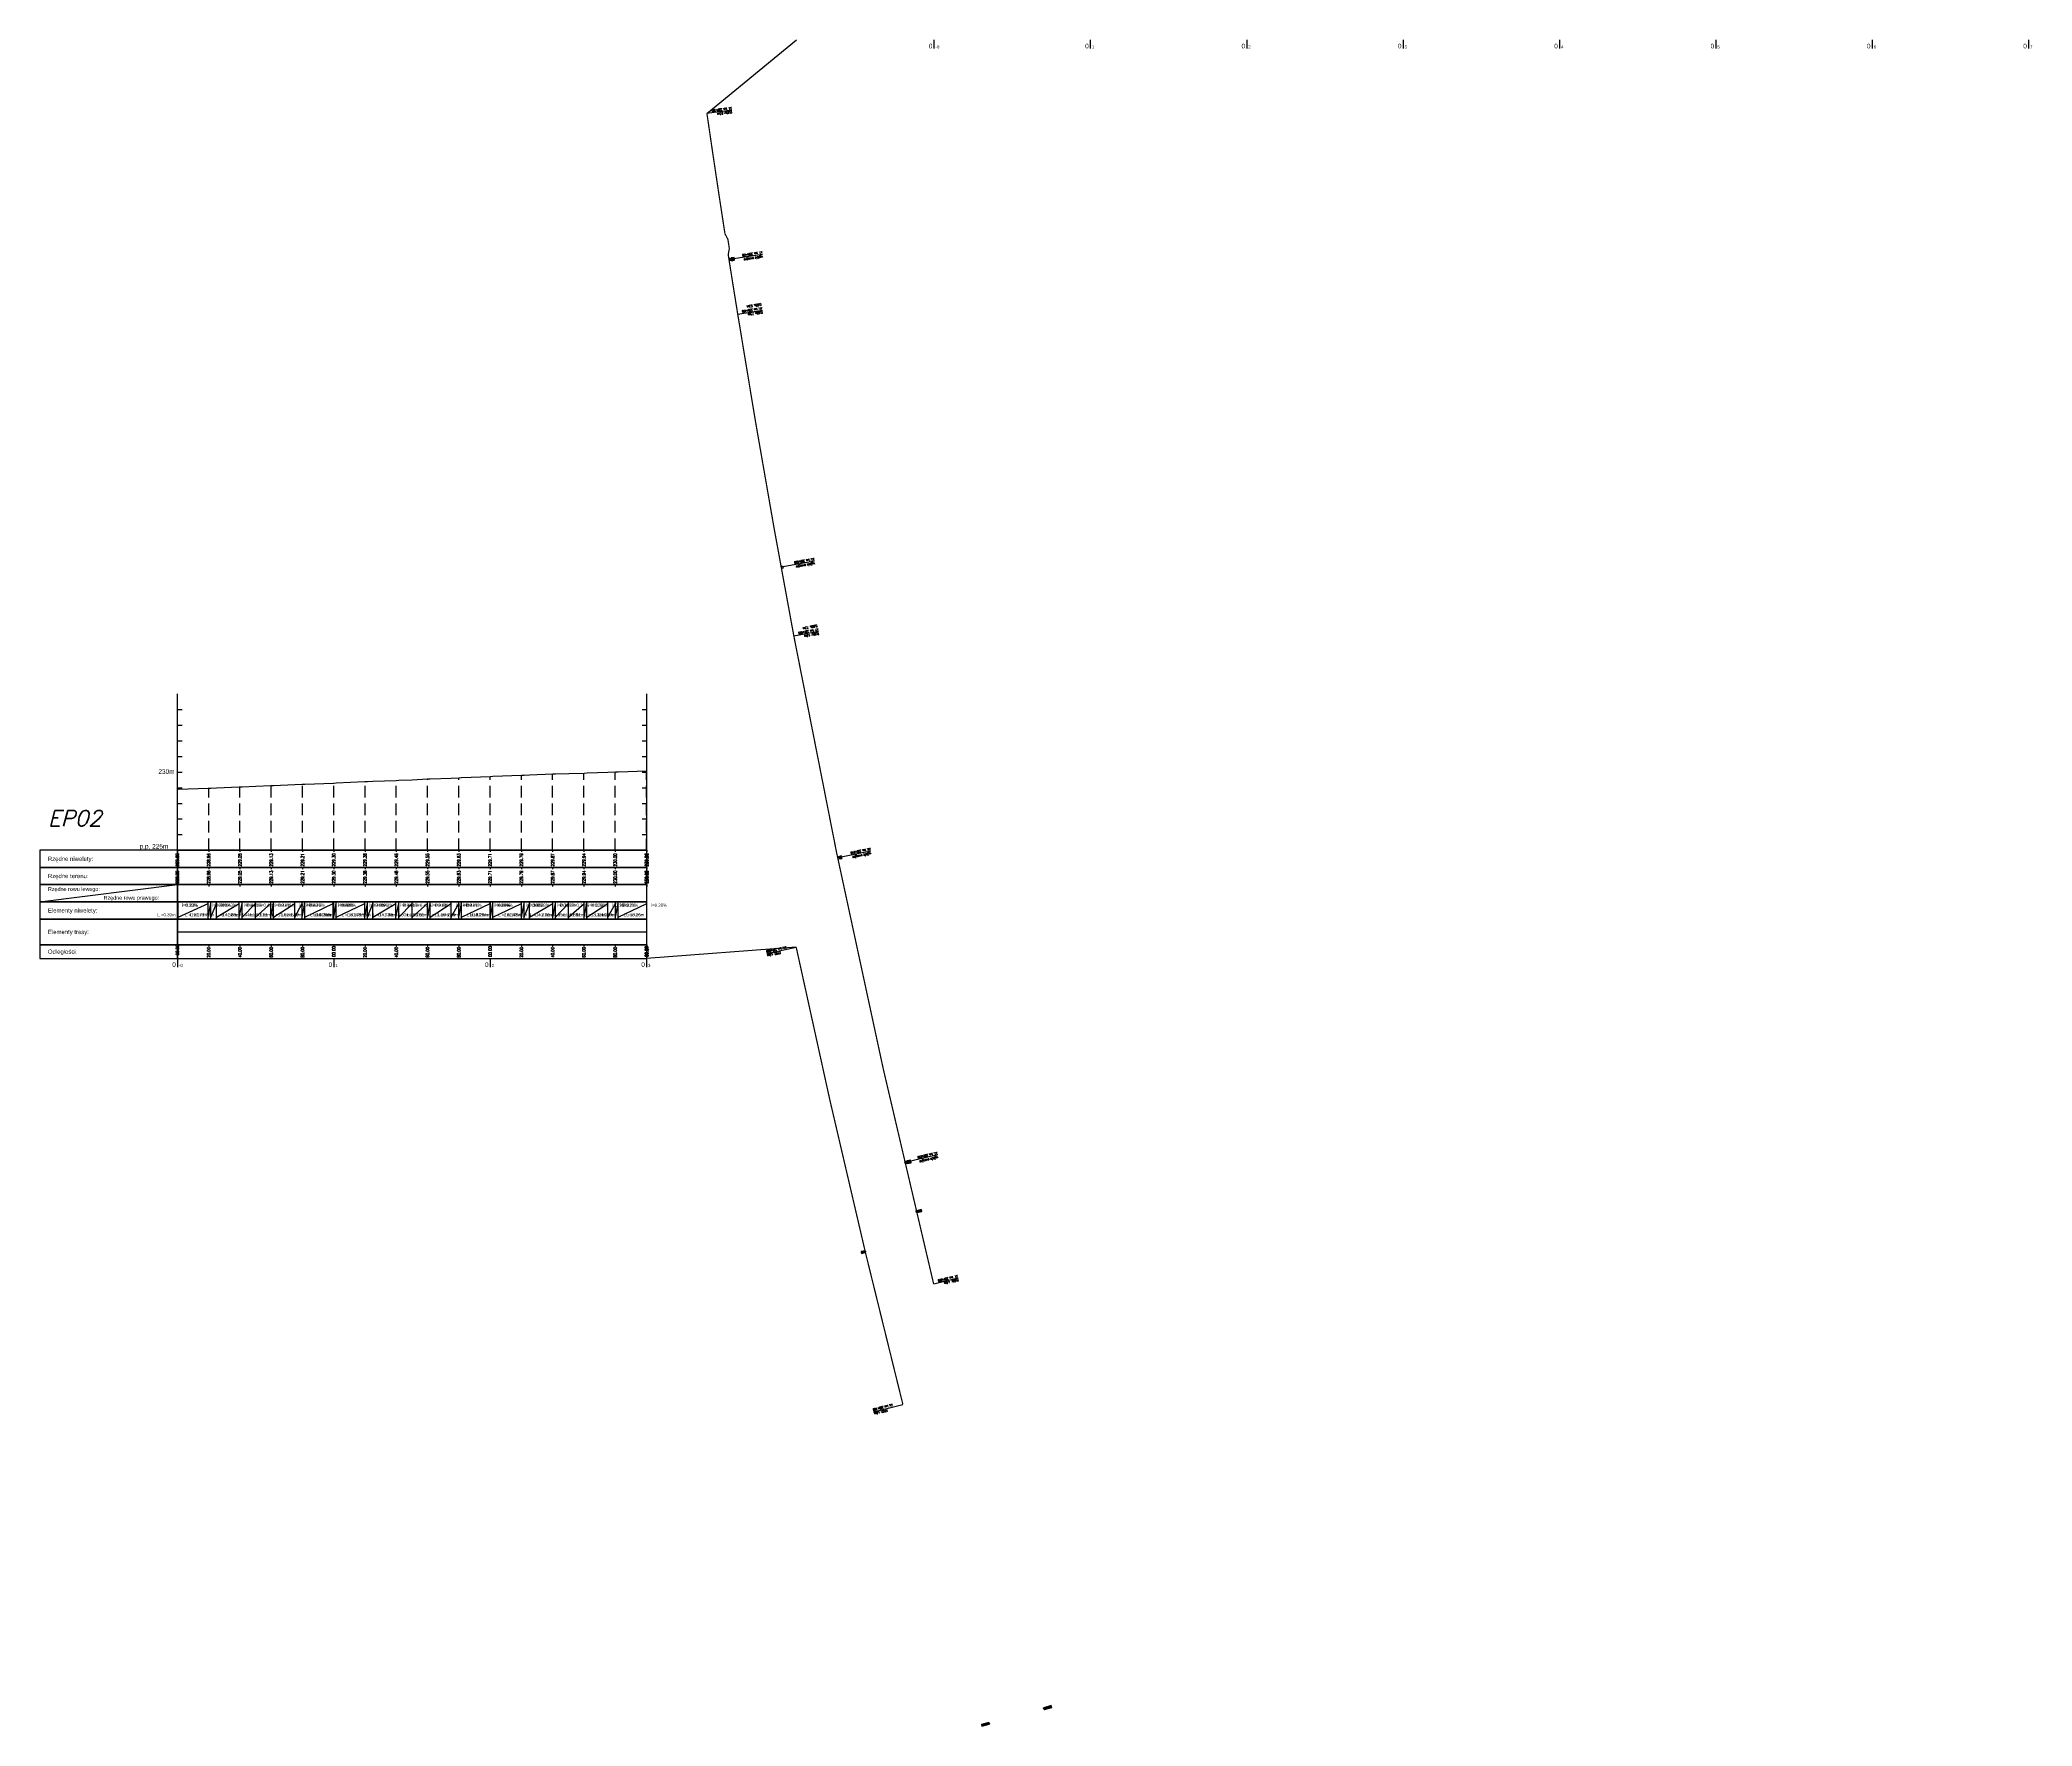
# Model space of a CAD drawing. Header units: metres. Extents: x 7399493 to 7407015, y 5696902 to 5712236.
# Drawn here: x 7402486 to 7403760, y 5708723 to 5709802 of the extents above; entities that cross this region are included whole.
import ezdxf

# ---------------------------------------------------------------- set-up
doc = ezdxf.new("R2010")
doc.units = ezdxf.units.M
doc.linetypes.add('DASHED', pattern=[0.75, 0.5, -0.25])
for name, color, linetype in [('Drzwi ewakuacyjne', 100, 'Continuous'), ('Drzwi ewakuacyjne_opis', 7, 'Continuous'), ('Ekran_akustyczny_4m', 100, 'Continuous'), ('Ekran_akustyczny_4m_opis', 7, 'Continuous'), ('Ekran_akustyczny_6.5m', 100, 'Continuous'), ('Ekran_akustyczny_6.5m_opis', 7, 'Continuous'), ('Ekran_akustyczny_7.5m_opis', 7, 'Continuous'), ('pomoc', 140, 'Continuous'), ('PR_0', 7, 'Continuous'), ('PR_istniejacy_teren', 7, 'Continuous'), ('Schody ewakuacyjne', 100, 'Continuous')]:
    doc.layers.add(name, color=color, linetype=linetype)
doc.styles.add('simplex 0.60', font='simplex.shx', dxfattribs={"width": 0.6})
doc.styles.add('simplex 0.80', font='simplex.shx', dxfattribs={"width": 0.8})
doc.styles.add('Standard poch.', font='simplex.shx', dxfattribs={"oblique": 15})

# ---------------------------------------------------------------- blocks, each defined once
blk = doc.blocks.new('Wyjście awaryjne')
at = {"layer": 'Drzwi ewakuacyjne'}
blk.add_lwpolyline([(0, 0), (-1.4, 0, 0.414214), (0, -1.4)], format="xyb", close=True, dxfattribs=at)
blk = doc.blocks.new('*U16')
at = {"layer": 'Schody ewakuacyjne', "ltscale": 0.8}
blk.add_lwpolyline([(-1, 0), (-1, -2.4), (-0.9, -2.4), (-0.9, 0)], close=True, dxfattribs=at)
at = {"layer": 'Schody ewakuacyjne'}
for points in [[(-0.8, -2.4), (-0.8, 0)], [(-0.8, 0), (0.8, 0)], [(-0.7, 0.3), (0.7, 0.3)], [(-0.7, 0), (-0.7, 0.3), (0.7, 0.3), (0.7, 0)], [(-0.7, -2.4), (-0.7, 0)], [(-0.8, -2.4), (0.8, -2.4)], [(-0.7, -0.3), (0.7, -0.3)], [(-0.7, -0.5), (0.7, -0.5)], [(-0.7, -0.8), (0.7, -0.8)], [(-0.7, -1.1), (0.7, -1.1)], [(-0.7, -1.4), (0.7, -1.4)], [(-0.7, -1.6), (0.7, -1.6)], [(-0.7, -1.9), (0.7, -1.9)], [(-0.7, -2.2), (0.7, -2.2)], [(-0.7, -2.4), (0.7, -2.4)], [(0.7, -2.4), (0.7, 0)], [(0.8, -2.4), (0.8, 0)]]:
    blk.add_lwpolyline(points, dxfattribs=at)
blk = doc.blocks.new('*U8')
at = {"layer": 'Schody ewakuacyjne', "ltscale": 0.8}
blk.add_lwpolyline([(-1, 0), (-1, -1.9), (-0.9, -1.9), (-0.9, 0)], close=True, dxfattribs=at)
at = {"layer": 'Schody ewakuacyjne'}
for points in [[(-0.8, -1.9), (-0.8, 0)], [(-0.8, 0), (0.8, 0)], [(-0.7, 0.3), (0.7, 0.3)], [(-0.7, 0), (-0.7, 0.3), (0.7, 0.3), (0.7, 0)], [(-0.7, -1.9), (-0.7, 0)], [(-0.8, -1.9), (0.8, -1.9)], [(-0.7, -0.3), (0.7, -0.3)], [(-0.7, -0.5), (0.7, -0.5)], [(-0.7, -0.8), (0.7, -0.8)], [(-0.7, -1.1), (0.7, -1.1)], [(-0.7, -1.4), (0.7, -1.4)], [(-0.7, -1.6), (0.7, -1.6)], [(-0.7, -1.9), (0.7, -1.9)], [(0.7, -1.9), (0.7, 0)], [(0.8, -1.9), (0.8, 0)]]:
    blk.add_lwpolyline(points, dxfattribs=at)
blk = doc.blocks.new('*U12')
at = {"layer": 'Schody ewakuacyjne', "ltscale": 0.8}
blk.add_lwpolyline([(-1, 0), (-1, -1.1), (-0.9, -1.1), (-0.9, 0)], close=True, dxfattribs=at)
at = {"layer": 'Schody ewakuacyjne'}
for points in [[(-0.8, -1.1), (-0.8, 0)], [(-0.8, 0), (0.8, 0)], [(-0.7, 0.3), (0.7, 0.3)], [(-0.7, 0), (-0.7, 0.3), (0.7, 0.3), (0.7, 0)], [(-0.7, -1.1), (-0.7, 0)], [(-0.8, -1.1), (0.8, -1.1)], [(-0.7, -0.3), (0.7, -0.3)], [(-0.7, -0.5), (0.7, -0.5)], [(-0.7, -0.8), (0.7, -0.8)], [(-0.7, -1.1), (0.7, -1.1)], [(0.7, -1.1), (0.7, 0)], [(0.8, -1.1), (0.8, 0)]]:
    blk.add_lwpolyline(points, dxfattribs=at)
blk = doc.blocks.new('*U21')
at = {"layer": 'Schody ewakuacyjne', "ltscale": 0.8}
blk.add_lwpolyline([(-0.7, 0), (-0.7, -2.4), (-0.6, -2.4), (-0.6, 0)], close=True, dxfattribs=at)
at = {"layer": 'Schody ewakuacyjne'}
for points in [[(-0.5, -2.4), (-0.5, 0)], [(-0.5, 0), (0.5, 0)], [(-0.4, 0.3), (0.4, 0.3)], [(-0.4, 0), (-0.4, 0.3), (0.4, 0.3), (0.4, 0)], [(-0.4, -2.4), (-0.4, 0)], [(-0.5, -2.4), (0.5, -2.4)], [(-0.4, -0.3), (0.4, -0.3)], [(-0.4, -0.5), (0.4, -0.5)], [(-0.4, -0.8), (0.4, -0.8)], [(-0.4, -1.1), (0.4, -1.1)], [(-0.4, -1.4), (0.4, -1.4)], [(-0.4, -1.6), (0.4, -1.6)], [(-0.4, -1.9), (0.4, -1.9)], [(-0.4, -2.2), (0.4, -2.2)], [(-0.4, -2.4), (0.4, -2.4)], [(0.4, -2.4), (0.4, 0)], [(0.5, -2.4), (0.5, 0)]]:
    blk.add_lwpolyline(points, dxfattribs=at)
blk = doc.blocks.new('*U23')
at = {"layer": 'Schody ewakuacyjne', "ltscale": 0.8}
blk.add_lwpolyline([(-0.7, 0), (-0.7, -3.2), (-0.6, -3.2), (-0.6, 0)], close=True, dxfattribs=at)
at = {"layer": 'Schody ewakuacyjne'}
for points in [[(-0.5, -3.2), (-0.5, 0)], [(-0.5, 0), (0.5, 0)], [(-0.4, 0.3), (0.4, 0.3)], [(-0.4, 0), (-0.4, 0.3), (0.4, 0.3), (0.4, 0)], [(-0.4, -3.2), (-0.4, 0)], [(-0.5, -3.2), (0.5, -3.2)], [(-0.4, -0.3), (0.4, -0.3)], [(-0.4, -0.5), (0.4, -0.5)], [(-0.4, -0.8), (0.4, -0.8)], [(-0.4, -1.1), (0.4, -1.1)], [(-0.4, -1.4), (0.4, -1.4)], [(-0.4, -1.6), (0.4, -1.6)], [(-0.4, -1.9), (0.4, -1.9)], [(-0.4, -2.2), (0.4, -2.2)], [(-0.4, -2.4), (0.4, -2.4)], [(-0.4, -2.7), (0.4, -2.7)], [(-0.4, -3), (0.4, -3)], [(-0.4, -3.2), (0.4, -3.2)], [(0.4, -3.2), (0.4, 0)], [(0.5, -3.2), (0.5, 0)]]:
    blk.add_lwpolyline(points, dxfattribs=at)
blk = doc.blocks.new('*U59')
at = {"layer": 'pomoc', "color": 1, "linetype": 'Continuous', "lineweight": -3}
for s, insert, char_height, attachment_point in [('0', (7404092.1, 5712255), 3, 9), ('-0', (7404094.1, 5712255), 2, 7), ('0', (7404192.1, 5712255), 3, 9), ('1', (7404194.1, 5712255), 2, 7), ('0', (7404292.1, 5712255), 3, 9), ('2', (7404294.1, 5712255), 2, 7), ('0', (7404392.1, 5712255), 3, 9), ('3', (7404394.1, 5712255), 2, 7), ('0', (7404492.1, 5712255), 3, 9), ('4', (7404494.1, 5712255), 2, 7), ('0', (7404592.1, 5712255), 3, 9), ('5', (7404594.1, 5712255), 2, 7), ('0', (7404692.1, 5712255), 3, 9), ('6', (7404694.1, 5712255), 2, 7), ('0', (7404792.1, 5712255), 3, 9), ('7', (7404794.1, 5712255), 2, 7)]:
    blk.add_mtext(s, dxfattribs=dict(at, insert=insert, char_height=char_height, attachment_point=attachment_point))
blk = doc.blocks.new('*U73')
at = {"layer": 'pomoc', "color": 7, "linetype": 'Continuous', "lineweight": -3}
for p, q in [((0, 0), (0, 100)), ((0, 90), (3, 90)), ((297.3, 90), (300.3, 90)), ((300.3, 0), (300.3, 100)), ((0, 80), (3, 80)), ((297.3, 80), (300.3, 80)), ((0, 70), (3, 70)), ((297.3, 70), (300.3, 70)), ((0, 60), (3, 60)), ((297.3, 60), (300.3, 60)), ((0, 50), (3, 50)), ((0, 40), (3, 40)), ((297.3, 50), (300.3, 50)), ((297.3, 40), (300.3, 40)), ((0, 30), (3, 30)), ((297.3, 30), (300.3, 30)), ((0, 20), (3, 20)), ((297.3, 20), (300.3, 20)), ((0, 10), (3, 10)), ((0, 0), (300.3, 0)), ((297.3, 10), (300.3, 10)), ((297.3, 0), (300.3, 0)), ((0, -11), (0, -12.1)), ((20, -11), (20, -12.1)), ((40, -11), (40, -12.1)), ((60, -11), (60, -12.1)), ((80, -11), (80, -12.1)), ((100, -11), (100, -12.1)), ((120, -11), (120, -12.1)), ((140, -11), (140, -12.1)), ((160, -11), (160, -12.1)), ((180, -11), (180, -12.1)), ((200, -11), (200, -12.1)), ((220, -11), (220, -12.1)), ((240, -11), (240, -12.1)), ((260, -11), (260, -12.1)), ((280, -11), (280, -12.1)), ((300, -11), (300, -12.1)), ((300.3, -11), (300.3, -12.1)), ((-88, -33), (0, -22)), ((0, -22), (0, -23.1)), ((20, -22), (20, -23.1)), ((40, -22), (40, -23.1)), ((60, -22), (60, -23.1)), ((80, -22), (80, -23.1)), ((100, -22), (100, -23.1)), ((120, -22), (120, -23.1)), ((140, -22), (140, -23.1)), ((160, -22), (160, -23.1)), ((180, -22), (180, -23.1)), ((200, -22), (200, -23.1)), ((220, -22), (220, -23.1)), ((240, -22), (240, -23.1)), ((260, -22), (260, -23.1)), ((280, -22), (280, -23.1)), ((300, -22), (300, -23.1)), ((300.3, -22), (300.3, -23.1)), ((0, -60.5), (0, -61.6)), ((20, -60.5), (20, -61.6)), ((40, -60.5), (40, -61.6)), ((60, -60.5), (60, -61.6)), ((80, -60.5), (80, -61.6)), ((100, -60.5), (100, -61.6)), ((120, -60.5), (120, -61.6)), ((140, -60.5), (140, -61.6)), ((160, -60.5), (160, -61.6)), ((180, -60.5), (180, -61.6)), ((200, -60.5), (200, -61.6)), ((220, -60.5), (220, -61.6)), ((240, -60.5), (240, -61.6)), ((260, -60.5), (260, -61.6)), ((280, -60.5), (280, -61.6)), ((300, -60.5), (300, -61.6)), ((300.3, -60.5), (300.3, -61.6)), ((0, -69.3), (0, -74.8)), ((100, -69.3), (100, -74.8)), ((200, -69.3), (200, -74.8)), ((300, -69.3), (300, -74.8))]:
    blk.add_line(p, q, dxfattribs=at)
at = {"layer": 'pomoc', "color": 7, "linetype": 'DASHED', "lineweight": -3, "ltscale": 15}
for p, q in [((0, 0), (0, 38.9)), ((20, 0), (20, 39.6)), ((40, 0), (40, 40.5)), ((60, 0), (60, 41.3)), ((80, 0), (80, 42.1)), ((100, 0), (100, 43)), ((120, 0), (120, 43.8)), ((140, 0), (140, 44.6)), ((160, 0), (160, 45.5)), ((180, 0), (180, 46.3)), ((200, 0), (200, 47.1)), ((220, 0), (220, 47.9)), ((240, 0), (240, 48.7)), ((260, 0), (260, 49.4)), ((280, 0), (280, 50)), ((300, 0), (300, 50.6)), ((300.3, 0), (300.3, 50.6))]:
    blk.add_line(p, q, dxfattribs=at)
at = {"layer": 'pomoc', "color": 1, "linetype": 'Continuous', "lineweight": -3}
for p, q in [((0, 0), (0, -1.1)), ((20, 0), (20, -1.1)), ((40, 0), (40, -1.1)), ((60, 0), (60, -1.1)), ((80, 0), (80, -1.1)), ((100, 0), (100, -1.1)), ((120, 0), (120, -1.1)), ((140, 0), (140, -1.1)), ((160, 0), (160, -1.1)), ((180, 0), (180, -1.1)), ((200, 0), (200, -1.1)), ((220, 0), (220, -1.1)), ((240, 0), (240, -1.1)), ((260, 0), (260, -1.1)), ((280, 0), (280, -1.1)), ((300, 0), (300, -1.1)), ((300.3, 0), (300.3, -1.1)), ((0, -22), (0, -23.1)), ((20, -22), (20, -23.1)), ((40, -22), (40, -23.1)), ((60, -22), (60, -23.1)), ((80, -22), (80, -23.1)), ((100, -22), (100, -23.1)), ((120, -22), (120, -23.1)), ((140, -22), (140, -23.1)), ((160, -22), (160, -23.1)), ((180, -22), (180, -23.1)), ((200, -22), (200, -23.1)), ((220, -22), (220, -23.1)), ((240, -22), (240, -23.1)), ((260, -22), (260, -23.1)), ((280, -22), (280, -23.1)), ((300, -22), (300, -23.1)), ((300.3, -22), (300.3, -23.1)), ((0, -44), (0, -33)), ((0, -42.9), (0.4, -34.1)), ((0.4, -44), (0.4, -33)), ((0.4, -42.9), (19.6, -34.1)), ((19.6, -44), (19.6, -33)), ((19.6, -42.9), (21.3, -34.1)), ((21.3, -44), (21.3, -33)), ((21.3, -42.9), (25, -34.1)), ((25, -44), (25, -33)), ((25, -42.9), (39.6, -34.1)), ((39.6, -44), (39.6, -33)), ((39.6, -42.9), (41.4, -34.1)), ((41.4, -44), (41.4, -33)), ((41.4, -42.9), (50, -34.1)), ((50, -44), (50, -33)), ((50, -42.9), (59.7, -34.1)), ((59.7, -44), (59.7, -33)), ((59.7, -42.9), (61.5, -34.1)), ((61.5, -44), (61.5, -33)), ((61.5, -42.9), (75.1, -34.1)), ((75.1, -44), (75.1, -33)), ((75.1, -42.9), (79.7, -34.1)), ((79.7, -44), (79.7, -33)), ((79.7, -42.9), (81.5, -34.1)), ((81.5, -44), (81.5, -33)), ((81.5, -42.9), (99.7, -34.1)), ((99.7, -44), (99.7, -33)), ((99.7, -42.9), (100.1, -34.1)), ((100.1, -44), (100.1, -33)), ((100.1, -42.9), (101.5, -34.1)), ((101.5, -44), (101.5, -33)), ((101.5, -42.9), (119.8, -34.1)), ((119.8, -44), (119.8, -33)), ((119.8, -42.9), (121.6, -34.1)), ((121.6, -44), (121.6, -33)), ((121.6, -42.9), (125.1, -34.1)), ((125.1, -44), (125.1, -33)), ((125.1, -42.9), (139.8, -34.1)), ((139.8, -44), (139.8, -33)), ((139.8, -42.9), (141.6, -34.1)), ((141.6, -44), (141.6, -33)), ((141.6, -42.9), (150.1, -34.1)), ((150.1, -44), (150.1, -33)), ((150.1, -42.9), (159.9, -34.1)), ((159.9, -44), (159.9, -33)), ((159.9, -42.9), (161.7, -34.1)), ((161.7, -44), (161.7, -33)), ((161.7, -42.9), (175.2, -34.1)), ((175.2, -44), (175.2, -33)), ((175.2, -42.9), (179.9, -34.1)), ((179.9, -44), (179.9, -33)), ((179.9, -42.9), (181.7, -34.1)), ((181.7, -44), (181.7, -33)), ((181.7, -42.9), (200, -34.1)), ((200, -44), (200, -33)), ((200, -42.9), (200.2, -34.1)), ((200.2, -44), (200.2, -33)), ((200.2, -42.9), (201.7, -34.1)), ((201.7, -44), (201.7, -33)), ((201.7, -42.9), (220, -34.1)), ((220, -44), (220, -33)), ((220, -42.9), (221.8, -34.1)), ((221.8, -44), (221.8, -33)), ((221.8, -42.9), (225.2, -34.1)), ((225.2, -44), (225.2, -33)), ((225.2, -42.9), (240.1, -34.1)), ((240.1, -44), (240.1, -33)), ((240.1, -42.9), (241.9, -34.1)), ((241.9, -44), (241.9, -33)), ((241.9, -42.9), (250.2, -34.1)), ((250.2, -44), (250.2, -33)), ((250.2, -42.9), (260.1, -34.1)), ((260.1, -44), (260.1, -33)), ((260.1, -42.9), (261.9, -34.1)), ((261.9, -44), (261.9, -33)), ((261.9, -42.9), (275.3, -34.1)), ((275.3, -44), (275.3, -33)), ((275.3, -42.9), (280.2, -34.1)), ((280.2, -44), (280.2, -33)), ((280.2, -42.9), (282, -34.1)), ((282, -44), (282, -33)), ((282, -42.9), (300.2, -34.1)), ((300.2, -44), (300.2, -33)), ((300.2, -42.9), (300.3, -34.1)), ((0, -60.5), (0, -44)), ((0, -52.2), (0, -52.2)), ((0, -52.2), (300.3, -52.2))]:
    blk.add_line(p, q, dxfattribs=at)
at = {"layer": 'pomoc', "color": 7, "linetype": 'Continuous', "lineweight": -3}
for points in [[(0, -11), (0, 0), (-88, 0), (-88, -11)], [(0, -11), (300.3, -11), (300.3, 0), (0, 0)], [(0, -22), (0, -11), (-88, -11), (-88, -22)], [(0, -22), (300.3, -22), (300.3, -11), (0, -11)], [(0, -33), (0, -22), (-88, -22), (-88, -33)], [(0, -33), (0, -22), (-88, -22), (-88, -33)], [(0, -33), (300.3, -33), (300.3, -22), (0, -22)], [(0, -33), (300.3, -33), (300.3, -22), (0, -22)], [(0, -44), (0, -33), (-88, -33), (-88, -44)], [(0, -44), (300.3, -44), (300.3, -33), (0, -33)], [(0, -60.5), (0, -44), (-88, -44), (-88, -60.5)], [(0, -60.5), (300.3, -60.5), (300.3, -44), (0, -44)], [(0, -69.3), (0, -60.5), (-88, -60.5), (-88, -69.3)], [(0, -69.3), (300.3, -69.3), (300.3, -60.5), (0, -60.5)]]:
    blk.add_3dface(points, dxfattribs=at)
at = {"layer": 'pomoc', "color": 2, "linetype": 'Continuous', "lineweight": -3, "char_height": 3}
for s, insert, attachment_point in [('230m', (-1.8, 50.3), 6), ('p.p. 225m', (-15, 4), 2)]:
    blk.add_mtext(s, dxfattribs=dict(at, insert=insert, attachment_point=attachment_point))
at = {"layer": 'pomoc', "color": 7, "linetype": 'Continuous', "lineweight": -3, "attachment_point": 4}
for s, insert, char_height in [('Rzędne niwelety:', (-82.8, -5.9), 2.75), ('Rzędne rowu lewego:', (-82.8, -25.2), 2.5), ('Rzędne terenu:', (-82.8, -16.9), 2.75), ('Elementy niwelety:', (-82.8, -38.9), 2.75), ('Elementy trasy:', (-82.8, -52.7), 2.75), ('Odległości:', (-82.8, -65.3), 2.75)]:
    blk.add_mtext(s, dxfattribs=dict(at, insert=insert, char_height=char_height))
at = {"layer": 'pomoc', "color": 1, "linetype": 'Continuous', "lineweight": -3, "insert": (-47.2, -30.8), "char_height": 2.5, "attachment_point": 4}
blk.add_mtext('Rzędne rowu prawego:', dxfattribs=at)
blk = doc.blocks.new('*U72')
at = {"layer": 'PR_istniejacy_teren', "color": 7, "linetype": 'Continuous', "lineweight": -3, "ltscale": 4}
for p, q in [((7404088.6, 5712147), (7404107.8, 5712147.7)), ((7404107.8, 5712147.7), (7404109.5, 5712147.7)), ((7404109.5, 5712147.7), (7404113.2, 5712147.9)), ((7404113.2, 5712147.9), (7404127.8, 5712148.5)), ((7404127.8, 5712148.5), (7404129.6, 5712148.6)), ((7404129.6, 5712148.6), (7404138.3, 5712148.9)), ((7404138.3, 5712148.9), (7404147.9, 5712149.4)), ((7404147.9, 5712149.4), (7404149.7, 5712149.4)), ((7404149.7, 5712149.4), (7404163.3, 5712150)), ((7404163.3, 5712150), (7404167.9, 5712150.2)), ((7404167.9, 5712150.2), (7404169.7, 5712150.3)), ((7404169.7, 5712150.3), (7404188, 5712151)), ((7404188, 5712151), (7404188.3, 5712151)), ((7404188.3, 5712151), (7404189.7, 5712151.1)), ((7404189.7, 5712151.1), (7404208, 5712151.9)), ((7404208, 5712151.9), (7404209.8, 5712151.9)), ((7404209.8, 5712151.9), (7404213.3, 5712152.1)), ((7404213.3, 5712152.1), (7404228.1, 5712152.7)), ((7404228.1, 5712152.7), (7404229.9, 5712152.8)), ((7404229.9, 5712152.8), (7404238.4, 5712153.1)), ((7404238.4, 5712153.1), (7404248.1, 5712153.6)), ((7404248.1, 5712153.6), (7404249.9, 5712153.6)), ((7404249.9, 5712153.6), (7404263.4, 5712154.2)), ((7404263.4, 5712154.2), (7404268.2, 5712154.4)), ((7404268.2, 5712154.4), (7404269.9, 5712154.5)), ((7404269.9, 5712154.5), (7404288.2, 5712155.2)), ((7404288.2, 5712155.2), (7404288.4, 5712155.2)), ((7404288.4, 5712155.2), (7404289.9, 5712155.3)), ((7404289.9, 5712155.3), (7404308.3, 5712156)), ((7404308.3, 5712156), (7404310, 5712156.1)), ((7404310, 5712156.1), (7404313.4, 5712156.2)), ((7404313.4, 5712156.2), (7404328.3, 5712156.8)), ((7404328.3, 5712156.8), (7404330.1, 5712156.8)), ((7404330.1, 5712156.8), (7404338.5, 5712157.1)), ((7404338.5, 5712157.1), (7404348.3, 5712157.4)), ((7404348.3, 5712157.4), (7404350.2, 5712157.5)), ((7404350.2, 5712157.5), (7404363.5, 5712157.9)), ((7404363.5, 5712157.9), (7404368.4, 5712158.1)), ((7404368.4, 5712158.1), (7404370.2, 5712158.1)), ((7404370.2, 5712158.1), (7404388.4, 5712158.7)), ((7404388.4, 5712158.7), (7404388.5, 5712158.7)), ((7404088.2, 5712147), (7404088.6, 5712147))]:
    blk.add_line(p, q, dxfattribs=at)
blk = doc.blocks.new('*U71')
at = {"layer": 'pomoc', "color": 1, "linetype": 'Continuous', "lineweight": -3, "char_height": 2, "attachment_point": 6, "rotation": 90, "style": 'simplex 0.80'}
for s, insert in [('228.89', (7404088.2, 5712106)), ('228.96', (7404108.2, 5712106)), ('229.05', (7404128.2, 5712106)), ('229.13', (7404148.2, 5712106)), ('229.21', (7404168.2, 5712106)), ('229.30', (7404188.2, 5712106)), ('229.38', (7404208.2, 5712106)), ('229.46', (7404228.2, 5712106)), ('229.55', (7404248.2, 5712106)), ('229.63', (7404268.2, 5712106)), ('229.71', (7404288.2, 5712106)), ('229.79', (7404308.2, 5712106)), ('229.87', (7404328.2, 5712106)), ('229.94', (7404348.2, 5712106)), ('230.00', (7404368.2, 5712106)), ('230.06', (7404388.2, 5712106)), ('230.06', (7404388.5, 5712106))]:
    blk.add_mtext(s, dxfattribs=dict(at, insert=insert))
blk = doc.blocks.new('*U70')
at = {"layer": 'pomoc', "color": 1, "linetype": 'Continuous', "lineweight": -3, "char_height": 2, "attachment_point": 6, "rotation": 90, "style": 'simplex 0.80'}
for s, insert in [('228.89', (7404088.2, 5712095)), ('228.96', (7404108.2, 5712095)), ('229.05', (7404128.2, 5712095)), ('229.13', (7404148.2, 5712095)), ('229.21', (7404168.2, 5712095)), ('229.30', (7404188.2, 5712095)), ('229.38', (7404208.2, 5712095)), ('229.46', (7404228.2, 5712095)), ('229.55', (7404248.2, 5712095)), ('229.63', (7404268.2, 5712095)), ('229.71', (7404288.2, 5712095)), ('229.79', (7404308.2, 5712095)), ('229.87', (7404328.2, 5712095)), ('229.94', (7404348.2, 5712095)), ('230.00', (7404368.2, 5712095)), ('230.06', (7404388.2, 5712095)), ('230.06', (7404388.5, 5712095))]:
    blk.add_mtext(s, dxfattribs=dict(at, insert=insert))
blk = doc.blocks.new('*U69')
at = {"layer": 'PR_0', "color": 1, "linetype": 'Continuous', "lineweight": -3, "char_height": 2}
for s, insert, attachment_point in [('i=0.33%', (7404091, 5712071.8), 7), ('i=0.33%', (7404091.4, 5712071.8), 7), ('i=0.40%', (7404110.5, 5712071.8), 7), ('i=0.40%', (7404112.3, 5712071.8), 7), ('i=0.43%', (7404116, 5712071.8), 7), ('i=0.41%', (7404130.6, 5712071.8), 7), ('i=0.41%', (7404132.4, 5712071.8), 7), ('i=0.43%', (7404141, 5712071.8), 7), ('i=0.41%', (7404150.6, 5712071.8), 7), ('i=0.41%', (7404152.4, 5712071.8), 7), ('i=0.44%', (7404166, 5712071.8), 7), ('i=0.42%', (7404170.7, 5712071.8), 7), ('i=0.42%', (7404172.5, 5712071.8), 7), ('i=0.40%', (7404190.7, 5712071.8), 7), ('i=0.42%', (7404191.1, 5712071.8), 7), ('i=0.42%', (7404192.5, 5712071.8), 7), ('i=0.40%', (7404210.8, 5712071.8), 7), ('i=0.40%', (7404212.5, 5712071.8), 7), ('i=0.43%', (7404216.1, 5712071.8), 7), ('i=0.41%', (7404230.8, 5712071.8), 7), ('i=0.41%', (7404232.6, 5712071.8), 7), ('i=0.43%', (7404241.1, 5712071.8), 7), ('i=0.41%', (7404250.9, 5712071.8), 7), ('i=0.41%', (7404252.7, 5712071.8), 7), ('i=0.44%', (7404266.1, 5712071.8), 7), ('i=0.41%', (7404270.9, 5712071.8), 7), ('i=0.41%', (7404272.7, 5712071.8), 7), ('i=0.38%', (7404291, 5712071.8), 7), ('i=0.40%', (7404291.2, 5712071.8), 7), ('i=0.40%', (7404292.7, 5712071.8), 7), ('i=0.36%', (7404311, 5712071.8), 7), ('i=0.36%', (7404312.8, 5712071.8), 7), ('i=0.38%', (7404316.2, 5712071.8), 7), ('i=0.32%', (7404331, 5712071.8), 7), ('i=0.32%', (7404332.8, 5712071.8), 7), ('i=0.34%', (7404341.2, 5712071.8), 7), ('i=0.32%', (7404351.1, 5712071.8), 7), ('i=0.32%', (7404352.9, 5712071.8), 7), ('i=0.35%', (7404366.2, 5712071.8), 7), ('i=0.31%', (7404371.1, 5712071.8), 7), ('i=0.31%', (7404372.9, 5712071.8), 7), ('i=0.28%', (7404391.2, 5712071.8), 7), ('L =0.39m', (7404087, 5712065.7), 9), ('L =19.17m', (7404106.2, 5712065.7), 9), ('L =1.77m', (7404107.9, 5712065.7), 9), ('L =3.70m', (7404111.6, 5712065.7), 9), ('L =14.58m', (7404126.2, 5712065.7), 9), ('L =1.80m', (7404128, 5712065.7), 9), ('L =8.64m', (7404136.6, 5712065.7), 9), ('L =9.61m', (7404146.3, 5712065.7), 9), ('L =1.81m', (7404148.1, 5712065.7), 9), ('L =13.61m', (7404161.7, 5712065.7), 9), ('L =4.63m', (7404166.3, 5712065.7), 9), ('L =1.79m', (7404168.1, 5712065.7), 9), ('L =18.26m', (7404186.3, 5712065.7), 9), ('L =0.35m', (7404186.7, 5712065.7), 9), ('L =1.40m', (7404188.1, 5712065.7), 9), ('L =18.30m', (7404206.4, 5712065.7), 9), ('L =1.77m', (7404208.2, 5712065.7), 9), ('L =3.55m', (7404211.7, 5712065.7), 9), ('L =14.73m', (7404226.4, 5712065.7), 9), ('L =1.80m', (7404228.2, 5712065.7), 9), ('L =8.50m', (7404236.7, 5712065.7), 9), ('L =9.75m', (7404246.5, 5712065.7), 9), ('L =1.81m', (7404248.3, 5712065.7), 9), ('L =13.46m', (7404261.8, 5712065.7), 9), ('L =4.77m', (7404266.5, 5712065.7), 9), ('L =1.79m', (7404268.3, 5712065.7), 9), ('L =18.26m', (7404286.6, 5712065.7), 9), ('L =0.20m', (7404286.8, 5712065.7), 9), ('L =1.54m', (7404288.3, 5712065.7), 9), ('L =18.30m', (7404306.6, 5712065.7), 9), ('L =1.77m', (7404308.4, 5712065.7), 9), ('L =3.41m', (7404311.8, 5712065.7), 9), ('L =14.87m', (7404326.7, 5712065.7), 9), ('L =1.80m', (7404328.5, 5712065.7), 9), ('L =8.35m', (7404336.8, 5712065.7), 9), ('L =9.89m', (7404346.7, 5712065.7), 9), ('L =1.81m', (7404348.5, 5712065.7), 9), ('L =13.32m', (7404361.8, 5712065.7), 9), ('L =4.92m', (7404366.8, 5712065.7), 9), ('L =1.79m', (7404368.6, 5712065.7), 9), ('L =18.26m', (7404386.8, 5712065.7), 9), ('L =0.06m', (7404386.9, 5712065.7), 9)]:
    blk.add_mtext(s, dxfattribs=dict(at, insert=insert, attachment_point=attachment_point))
blk = doc.blocks.new('*U68')
at = {"layer": 'pomoc', "color": 1, "linetype": 'Continuous', "lineweight": -3, "char_height": 2, "attachment_point": 5, "rotation": 90, "style": 'simplex 0.80'}
for s, insert in [('-00.00', (7404088.2, 5712043.2)), ('20.00', (7404108.2, 5712042.7)), ('40.00', (7404128.2, 5712042.7)), ('60.00', (7404148.2, 5712042.7)), ('80.00', (7404168.2, 5712042.7)), ('00.00', (7404188.2, 5712043.2)), ('20.00', (7404208.2, 5712042.7)), ('40.00', (7404228.2, 5712042.7)), ('60.00', (7404248.2, 5712042.7)), ('80.00', (7404268.2, 5712042.7)), ('00.00', (7404288.2, 5712043.2)), ('20.00', (7404308.2, 5712042.7)), ('40.00', (7404328.2, 5712042.7)), ('60.00', (7404348.2, 5712042.7)), ('80.00', (7404368.2, 5712042.7)), ('00.00', (7404388.2, 5712043.2)), ('00.27', (7404388.5, 5712043.2))]:
    blk.add_mtext(s, dxfattribs=dict(at, insert=insert))
blk = doc.blocks.new('*U67')
at = {"layer": 'pomoc', "color": 1, "linetype": 'Continuous', "lineweight": -3}
for s, insert, char_height, attachment_point in [('0', (7404087.2, 5712033.3), 3, 9), ('-0', (7404089.2, 5712033.3), 2, 7), ('0', (7404187.2, 5712033.3), 3, 9), ('1', (7404189.2, 5712033.3), 2, 7), ('0', (7404287.2, 5712033.3), 3, 9), ('2', (7404289.2, 5712033.3), 2, 7), ('0', (7404387.2, 5712033.3), 3, 9), ('3', (7404389.2, 5712033.3), 2, 7)]:
    blk.add_mtext(s, dxfattribs=dict(at, insert=insert, char_height=char_height, attachment_point=attachment_point))
blk = doc.blocks.new('*U22')
at = {"layer": 'Schody ewakuacyjne', "ltscale": 0.8}
blk.add_lwpolyline([(-0.7, 0), (-0.7, -4.9), (-0.6, -4.9), (-0.6, 0)], close=True, dxfattribs=at)
at = {"layer": 'Schody ewakuacyjne'}
for points in [[(-0.5, -4.9), (-0.5, 0)], [(-0.5, 0), (0.5, 0)], [(-0.4, 0.3), (0.4, 0.3)], [(-0.4, 0), (-0.4, 0.3), (0.4, 0.3), (0.4, 0)], [(-0.4, -4.9), (-0.4, 0)], [(-0.5, -4.9), (0.5, -4.9)], [(-0.4, -0.3), (0.4, -0.3)], [(-0.4, -0.5), (0.4, -0.5)], [(-0.4, -0.8), (0.4, -0.8)], [(-0.4, -1.1), (0.4, -1.1)], [(-0.4, -1.4), (0.4, -1.4)], [(-0.4, -1.6), (0.4, -1.6)], [(-0.4, -1.9), (0.4, -1.9)], [(-0.4, -2.2), (0.4, -2.2)], [(-0.4, -2.4), (0.4, -2.4)], [(-0.4, -2.7), (0.4, -2.7)], [(-0.4, -3), (0.4, -3)], [(-0.4, -3.2), (0.4, -3.2)], [(-0.4, -3.5), (0.4, -3.5)], [(-0.4, -3.8), (0.4, -3.8)], [(-0.4, -4.1), (0.4, -4.1)], [(-0.4, -4.3), (0.4, -4.3)], [(-0.4, -4.6), (0.4, -4.6)], [(-0.4, -4.9), (0.4, -4.9)], [(0.4, -4.9), (0.4, 0)], [(0.5, -4.9), (0.5, 0)]]:
    blk.add_lwpolyline(points, dxfattribs=at)

msp = doc.modelspace()

# ---------------------------------------------------------------- linework, layer by layer
at = {"layer": 'Drzwi ewakuacyjne'}
for points in [[(7403047.7, 5709052.3, 0.414214), (7403046.7, 5709053), (7403046.9, 5709052.1)], [(7403013.2, 5709027, 0.414214), (7403014.3, 5709026.4), (7403014, 5709027.3)]]:
    msp.add_lwpolyline(points, format="xyb", close=True, dxfattribs=at)
at = {"layer": 'Drzwi ewakuacyjne_opis'}
for p, q in [((7402948.4, 5709664.9), (7402927, 5709661.5)), ((7402981.6, 5709468.7), (7402960.3, 5709464.8)), ((7403017.7, 5709283.2), (7402996.6, 5709278.8)), ((7403060.5, 5709088.8), (7403039.4, 5709083.9))]:
    msp.add_line(p, q, dxfattribs=at)
at = {"layer": 'Ekran_akustyczny_4m', "const_width": 0.8}
msp.add_lwpolyline([(7402970, 5709221.6, 0.009327), (7403038.2, 5708929.2, 0.009327)], format="xyb", dxfattribs=at)
at = {"layer": 'Ekran_akustyczny_4m_opis'}
for p, q in [((7402984.3, 5709423.6), (7402968.5, 5709420.6)), ((7402951.2, 5709217.6), (7402970, 5709221.6)), ((7403073.5, 5709010), (7403057.9, 5709006.2)), ((7403019.5, 5708924.5), (7403038.2, 5708929.2))]:
    msp.add_line(p, q, dxfattribs=at)
at = {"layer": 'Ekran_akustyczny_6.5m'}
msp.add_lwpolyline([(7402912.9, 5709754.9, 0.8, 0.8, 0.002424), (7402924.4, 5709678.1, 0.8, 0.8, 0), (7402926.3, 5709674.5, 0.8, 0.8, 0.000187), (7402927.2, 5709668.6, 0.8, 0.8, 0), (7402926.5, 5709664.7, 0.8, 0.8, 0.001207), (7402932.6, 5709626.5, 0.8, 0.8, 0.006522), (7402968.5, 5709420.6, 0.8, 0.8, 0.01323), (7403057.9, 5709006.2, 0, 0, 0)], format="xyseb", dxfattribs=at)
at = {"layer": 'Ekran_akustyczny_6.5m_opis'}
msp.add_line((7402928.8, 5709757.2), (7402912.9, 5709754.9), dxfattribs=at)
at = {"layer": 'Ekran_akustyczny_7.5m_opis'}
msp.add_line((7402948.4, 5709629), (7402932.6, 5709626.5), dxfattribs=at)
at = {"layer": 'pomoc', "color": 3, "linetype": 'Continuous', "lineweight": 25}
for p, q in [((7402912.9, 5709754.9), (7402970.1, 5709802.1)), ((7402970, 5709221.6), (7402874.2, 5709214.4))]:
    msp.add_line(p, q, dxfattribs=at)
at = {"layer": 'pomoc', "color": 7, "linetype": 'Continuous', "lineweight": -3}
for p, q in [((7403058.1, 5709802.1), (7403058.1, 5709796.6)), ((7403158.1, 5709802.1), (7403158.1, 5709796.6)), ((7403258.1, 5709802.1), (7403258.1, 5709796.6)), ((7403358.1, 5709802.1), (7403358.1, 5709796.6)), ((7403458.1, 5709802.1), (7403458.1, 5709796.6)), ((7403558.1, 5709802.1), (7403558.1, 5709796.6)), ((7403658.1, 5709802.1), (7403658.1, 5709796.6)), ((7403758.1, 5709802.1), (7403758.1, 5709796.6))]:
    msp.add_line(p, q, dxfattribs=at)

# ---------------------------------------------------------------- block references
at = {"color": 1, "linetype": 'Continuous', "lineweight": 25}
for name, p, rotation in [('*U23', (7403047, 5709052.6), 103.4587034989715), ('*U21', (7403014, 5709026.8), 283.4587034989715), ('*U22', (7403128.5, 5708734.7), 105.6108493194127), ('*U22', (7403093.3, 5708725.1), 285.6928338608932)]:
    msp.add_blockref(name, p, dxfattribs=dict(at, rotation=rotation))
at = {"layer": 'Drzwi ewakuacyjne'}
for p, rotation in [((7402927.1, 5709660.9), 188.9095184054803), ((7402960.5, 5709464.1), 190.3339607564701), ((7402996.7, 5709278.1), 191.7610034930774), ((7403039.6, 5709083.2), 193.1880468424721)]:
    msp.add_blockref('Wyjście awaryjne', p, dxfattribs=dict(at, rotation=rotation))
at = {"layer": 'pomoc', "color": 140, "linetype": 'Continuous', "lineweight": -3}
for name, p in [('*U59', (-1035, -2458.4)), ('*U73', (7402574.2, 5709283.7)), ('*U72', (-1514, -2824.3)), ('*U71', (-1514, -2824.3)), ('*U70', (-1514, -2824.3)), ('*U69', (-1514, -2824.3)), ('*U68', (-1514, -2824.3)), ('*U67', (-1514, -2824.3))]:
    msp.add_blockref(name, p, dxfattribs=at)
at = {"layer": 'Schody ewakuacyjne'}
for name, p, rotation in [('*U8', (7402928.5, 5709661.8), 98.90950741052741), ('*U12', (7402998, 5709279.1), 101.7615315021017), ('*U16', (7403040.9, 5709084.2), 103.1885630178491)]:
    msp.add_blockref(name, p, dxfattribs=dict(at, rotation=rotation))

# ---------------------------------------------------------------- texts
at = {"layer": 'Drzwi ewakuacyjne_opis', "char_height": 1.5, "attachment_point": 7, "style": 'simplex 0.60'}
for s, insert, rotation in [('A1: km 338+420', (7402948.1, 5709666.9), 188.909), ('wyjście awaryjne', (7402948.5, 5709664.5), 188.909), ('A1: km 338+620', (7402981.3, 5709470.7), 190.334), ('wyjście awaryjne', (7402981.7, 5709468.3), 190.334), ('A1: km 338+810', (7403017.3, 5709285.2), 191.761), ('wyjście awaryjne', (7403017.8, 5709282.8), 191.761), ('A1: km 339+010', (7403060, 5709090.8), 193.188), ('wyjście awaryjne', (7403060.6, 5709088.4), 193.188)]:
    msp.add_mtext(s, dxfattribs=dict(at, insert=insert, rotation=rotation))
at = {"layer": 'Ekran_akustyczny_4m_opis', "char_height": 1.5, "style": 'simplex 0.60'}
for s, insert, attachment_point, rotation in [('EL02c: 4.0m', (7402984.3, 5709423.1), 7, 190.6556), ('A1: km 338+860', (7402950.8, 5709219.6), 9, 192.0499), ('EP02: 4.0m', (7402951.3, 5709217.1), 9, 192.0499), ('A1: km 339+090', (7403073, 5709012), 7, 193.6876), ('EL02c: 4.0m', (7403073.6, 5709009.6), 7, 193.6876), ('A1: km 339+160', (7403019, 5708926.5), 9, 194.1874), ('EP02: 4.0m', (7403019.6, 5708924), 9, 194.1874)]:
    msp.add_mtext(s, dxfattribs=dict(at, insert=insert, attachment_point=attachment_point, rotation=rotation))
at = {"layer": 'Ekran_akustyczny_6.5m_opis', "char_height": 1.5, "attachment_point": 7, "style": 'simplex 0.60'}
for s, insert, rotation in [('A1: km 338+325', (7402928.5, 5709759.2), 188.2326), ('EL02a: 6.5m', (7402928.8, 5709756.7), 188.2326), ('A1: km 338+456', (7402948, 5709631.1), 189.1609), ('EL02a: 6.5m', (7402947.6, 5709633.6), 189.1609)]:
    msp.add_mtext(s, dxfattribs=dict(at, insert=insert, rotation=rotation))
at = {"layer": 'Ekran_akustyczny_7.5m_opis', "char_height": 1.5, "attachment_point": 7, "style": 'simplex 0.60'}
for s, insert, rotation in [('EL02b: 7.5m', (7402948.4, 5709628.6), 189.1609), ('A1: km 338+665', (7402983.9, 5709425.6), 190.6556), ('EL02b: 7.5m', (7402983.4, 5709428), 190.6556)]:
    msp.add_mtext(s, dxfattribs=dict(at, insert=insert, rotation=rotation))
at = {"layer": 'pomoc', "style": 'Standard poch.', "oblique": 15}
msp.add_text('EP02', height=10, dxfattribs=at).set_placement((7402491.5, 5709299.2))

doc.saveas('drawing.dxf')
